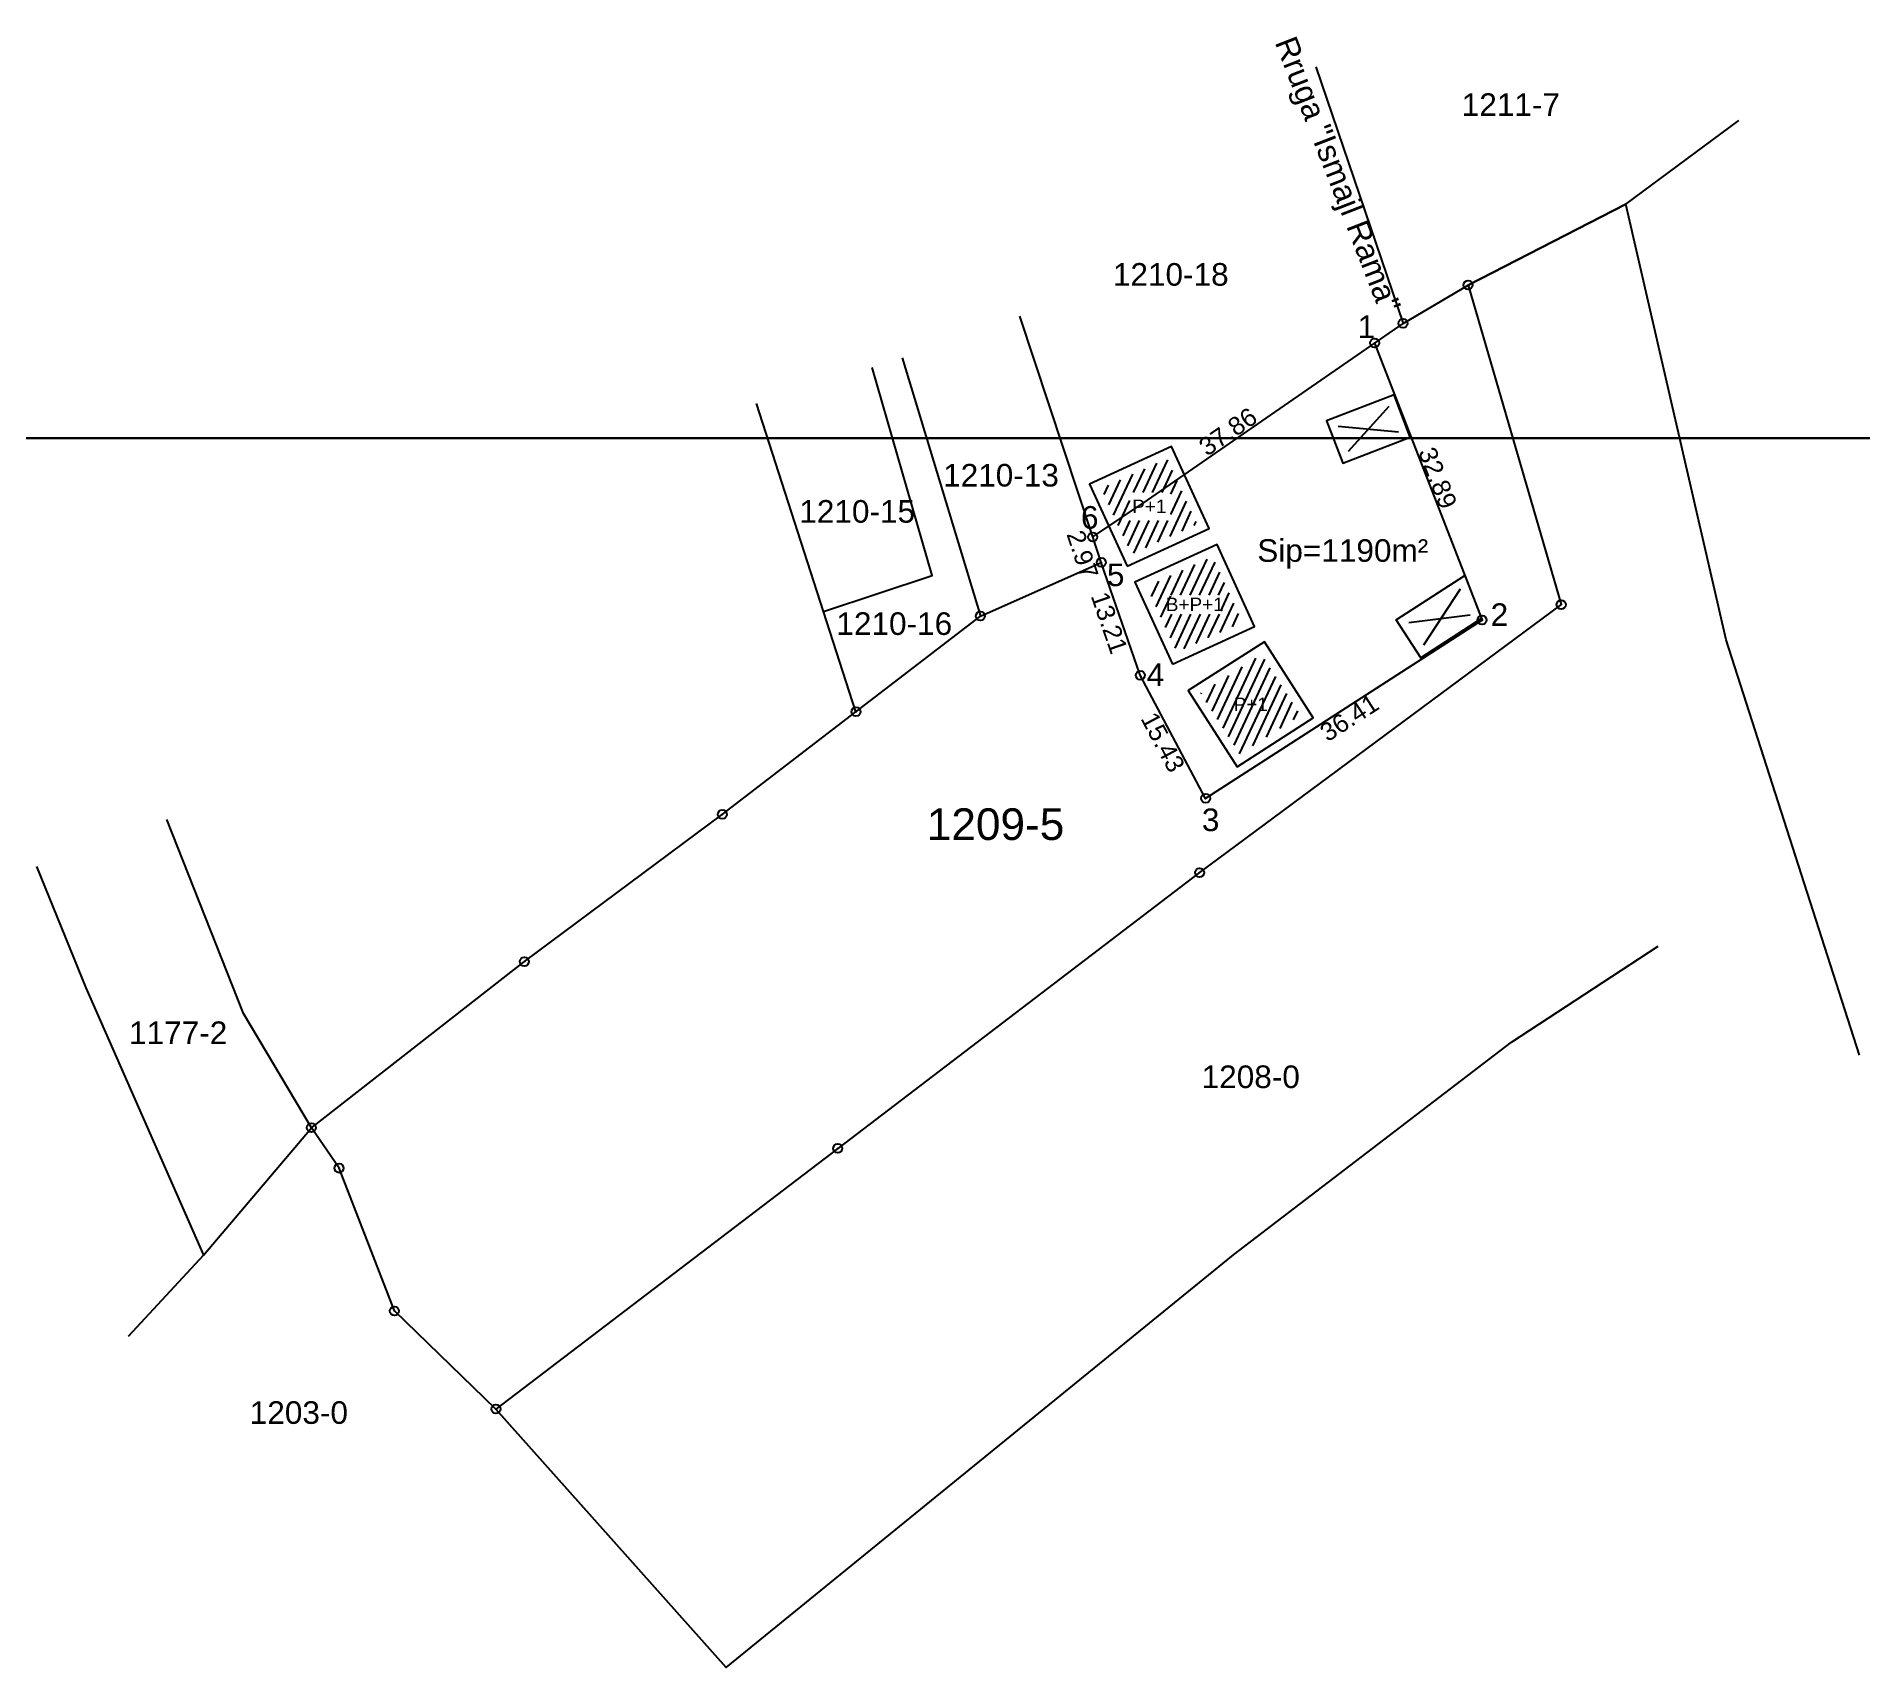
# Model space of a CAD drawing. Header units: metres. Extents: x 7514000 to 7516000, y 4690000 to 4694000.
# Drawn here: x 7514272 to 7514473.8, y 4691864 to 4692044.5 of the extents above; entities that cross this region are included whole.
import ezdxf
from ezdxf.enums import TextEntityAlignment as Align

# ---------------------------------------------------------------- set-up
doc = ezdxf.new("R2010")
doc.units = ezdxf.units.M
doc.header["$PDMODE"] = 32
doc.header["$PDSIZE"] = 1
for name, color, linetype in [('Ndarjet', 1, 'Continuous'), ('Ortofoto_2012', 7, 'Continuous'), ('Parcela baze', 7, 'Continuous'), ('Parcelat fqinje', 8, 'Continuous')]:
    doc.layers.add(name, color=color, linetype=linetype)
doc.styles.get("Standard").update_dxf_attribs({"font": 'arial.ttf'})
doc.dimstyles.get("Standard").update_dxf_attribs({"dimtxt": 2, "dimasz": 0.18, "dimexe": 0.18, "dimexo": 0.0625, "dimgap": 0.09, "dimtad": 1, "dimtoh": 1, "dimzin": 0, "dimdsep": 46, "dimtxsty": 'Standard', "dimcen": 0.09, "dimse1": 1, "dimse2": 1, "dimsd1": 1, "dimsd2": 1, "dimadec": 0, "dimazin": 0, "dimtfac": 1, "dimtofl": 0, "dimtmove": 0, "dimatfit": 3, "dimfxl": 1, "dimtolj": 1, "dimtzin": 0, "dimarcsym": 0})
picture_1 = doc.add_image_def('image1.ecw', size_in_pixel=(10000, 10000))
picture_2 = doc.add_image_def('image2.ecw', size_in_pixel=(10000, 10000))

msp = doc.modelspace()

# ---------------------------------------------------------------- texts
at = {"layer": 'Ndarjet', "color": 0, "insert": (7514411.4, 4692044.738), "char_height": 2.5, "attachment_point": 1, "rotation": 291.25033}
msp.add_mtext_dynamic_manual_height_columns('Rruga "Ismajl Rama"', width=33.39829, gutter_width=1, heights=[0], dxfattribs=at)
at = {"layer": 'Ndarjet', "color": 0, "char_height": 2.5, "attachment_point": 1}
for s, insert in [('1', (7514418.275, 4692013.599)), ('6', (7514387.646, 4691992.494)), ('5', (7514390.516, 4691986.135)), ('2', (7514432.993, 4691981.731)), ('4', (7514394.92, 4691975.083)), ('3', (7514401.029, 4691959.025))]:
    msp.add_mtext_dynamic_manual_height_columns(s, width=2.5, gutter_width=1, heights=[0], dxfattribs=dict(at, insert=insert))
at = {"layer": 'Ndarjet'}
for s, width, insert, char_height, attachment_point in [('P+1', 3.25687, (7514395.213, 4691992.465), 1.5, 5), ('Sip=1190m²', 2.99311, (7514407.161, 4691988.827), 2.5, 1), ('B+P+1', 3.25687, (7514400.243, 4691981.618), 1.5, 5), ('P+1', 3.25687, (7514406.437, 4691970.56), 1.5, 5)]:
    msp.add_mtext_dynamic_manual_height_columns(s, width=width, gutter_width=1, heights=[0], dxfattribs=dict(at, insert=insert, char_height=char_height, attachment_point=attachment_point))
at = {"layer": 'Parcela baze', "insert": (7514370.578, 4691959.043), "char_height": 3.5, "attachment_point": 1}
msp.add_mtext_dynamic_manual_height_columns('1209-5', width=6.52682, gutter_width=1, heights=[0], dxfattribs=at)
at = {"layer": 'Parcelat fqinje'}
for s, p in [('1211-7', (7514435.233, 4692036.929)), ('1210-18', (7514397.584, 4692018.138)), ('1210-13', (7514378.794, 4691995.91)), ('1210-15', (7514362.872, 4691991.909)), ('1210-16', (7514366.978, 4691979.485)), ('1177-2', (7514287.707, 4691934.206)), ('1208-0', (7514406.439, 4691929.335)), ('1203-0', (7514301.068, 4691892.17))]:
    msp.add_text(s, height=2.5, dxfattribs=at).set_placement(p, align=Align.MIDDLE_CENTER)

# ---------------------------------------------------------------- blocks, each defined once
blk = doc.blocks.new('*D56')
at = {"layer": 'Defpoints', "color": 0, "transparency": 16777216}
for p in [(7514420.14, 4692010.54), (7514420.14, 4692010.54), (7514388.95, 4691989.08)]:
    blk.add_point(p, dxfattribs=at)
at = {"layer": 'Ndarjet', "color": 0, "transparency": 16777216, "insert": (7514403.92, 4692000.73), "char_height": 2, "attachment_point": 5, "rotation": 34.5296}
blk.add_mtext('\\A1;37.86', dxfattribs=at)
blk = doc.blocks.new('*D57')
at = {"layer": 'Defpoints', "color": 0, "transparency": 16777216}
for p in [(7514420.14, 4692010.54), (7514432.04, 4691979.88), (7514432.04, 4691979.88)]:
    blk.add_point(p, dxfattribs=at)
at = {"layer": 'Ndarjet', "color": 0, "transparency": 16777216, "insert": (7514427.13, 4691995.61), "char_height": 2, "attachment_point": 5, "rotation": 291.2005}
blk.add_mtext('\\A1;32.89', dxfattribs=at)
blk = doc.blocks.new('*D58')
at = {"layer": 'Defpoints', "color": 0, "transparency": 16777216}
for p in [(7514432.04, 4691979.88), (7514401.44, 4691960.14), (7514402.65, 4691958.26)]:
    blk.add_point(p, dxfattribs=at)
at = {"layer": 'Ndarjet', "color": 0, "transparency": 16777216, "insert": (7514417.35, 4691969.06), "char_height": 2, "attachment_point": 5, "rotation": 32.8189}
blk.add_mtext('\\A1;36.41', dxfattribs=at)
blk = doc.blocks.new('*D59')
at = {"layer": 'Defpoints', "color": 0, "transparency": 16777216}
for p in [(7514394.21, 4691973.78), (7514392.11, 4691972.66), (7514401.44, 4691960.14)]:
    blk.add_point(p, dxfattribs=at)
at = {"layer": 'Ndarjet', "color": 0, "transparency": 16777216, "insert": (7514396.71, 4691966.37), "char_height": 2, "attachment_point": 5, "rotation": 297.9509}
blk.add_mtext('\\A1;15.43', dxfattribs=at)
blk = doc.blocks.new('*D60')
at = {"layer": 'Defpoints', "color": 0, "transparency": 16777216}
for p in [(7514389.89, 4691986.26), (7514387.57, 4691985.46), (7514394.21, 4691973.78)]:
    blk.add_point(p, dxfattribs=at)
at = {"layer": 'Ndarjet', "color": 0, "transparency": 16777216, "insert": (7514390.78, 4691979.58), "char_height": 2, "attachment_point": 5, "rotation": 289.074}
blk.add_mtext('\\A1;13.21', dxfattribs=at)
blk = doc.blocks.new('*D61')
at = {"layer": 'Defpoints', "color": 0, "transparency": 16777216}
for p in [(7514386.29, 4691988.19), (7514388.95, 4691989.08), (7514389.89, 4691986.26)]:
    blk.add_point(p, dxfattribs=at)
at = {"layer": 'Ndarjet', "color": 0, "transparency": 16777216, "insert": (7514387.81, 4691987.13), "char_height": 2, "attachment_point": 5, "rotation": 288.4349}
blk.add_mtext('\\A1;2.97', dxfattribs=at)

# ---------------------------------------------------------------- dimensions: what is measured, and where the dimension line sits
at = {"layer": 'Ndarjet', "color": 0}
for p1, p2, distance, picture, middle in [((7514388.95, 4691989.08), (7514420.142, 4692010.541), 0, '*D56', (7514403.916, 4692000.727)), ((7514420.142, 4692010.541), (7514432.037, 4691979.876), 0, '*D57', (7514427.126, 4691995.611)), ((7514394.206, 4691973.777), (7514389.89, 4691986.26), 2.458, '*D60', (7514390.776, 4691979.578)), ((7514432.037, 4691979.876), (7514401.44, 4691960.144), 2.237, '*D58', (7514417.348, 4691969.065)), ((7514401.44, 4691960.144), (7514394.206, 4691973.777), 2.376, '*D59', (7514396.707, 4691966.368))]:
    dim = msp.add_aligned_dim(p1=p1, p2=p2, distance=distance, dimstyle='Standard', dxfattribs=at)
    dim.commit()
    dim.dimension.update_dxf_attribs({"geometry": picture, "text_midpoint": middle})
dim = msp.add_linear_dim(base=(7514386.287, 4691988.192), p1=(7514389.89, 4691986.26), p2=(7514388.95, 4691989.08), angle=108.43495, dimstyle='Standard', dxfattribs=at)
dim.commit()
dim.dimension.update_dxf_attribs({"geometry": '*D61', "text_midpoint": (7514386.757, 4691986.782), "dimtype": 161})

# ---------------------------------------------------------------- hatches: boundary and pattern name
at = {"layer": 'Ndarjet'}
h = msp.add_hatch(dxfattribs=at)
h.set_pattern_fill('ANSI31', color=256, scale=0.3, angle=20)
h.paths.add_polyline_path([(7514400.514, 4691990.492), (7514397.186, 4691997.767), (7514389.911, 4691994.439), (7514393.239, 4691987.164)])
h.paths.add_polyline_path([(7514393.056, 4691990.893), (7514397.593, 4691990.893), (7514397.593, 4691993.984), (7514393.056, 4691993.984)], flags=16)
h = msp.add_hatch(dxfattribs=at)
h.set_pattern_fill('ANSI31', color=256, scale=0.3, angle=20)
h.paths.add_polyline_path([(7514405.544, 4691979.644), (7514402.216, 4691986.919), (7514394.941, 4691983.591), (7514398.269, 4691976.316)])
h.paths.add_polyline_path([(7514397.586, 4691980.546), (7514403.122, 4691980.546), (7514403.122, 4691982.637), (7514397.586, 4691982.637)], flags=16)
h = msp.add_hatch(dxfattribs=at)
h.set_pattern_fill('ANSI31', color=256, scale=0.3, angle=20)
h.paths.add_polyline_path([(7514411.963, 4691969.35), (7514407.646, 4691976.086), (7514400.911, 4691971.769), (7514405.228, 4691965.033)])
h.paths.add_polyline_path([(7514404.28, 4691968.987), (7514408.817, 4691968.987), (7514408.817, 4691972.078), (7514404.28, 4691972.078)], flags=24)

# ---------------------------------------------------------------- linework, layer by layer
for p, q in [((7514420.142, 4692010.541), (7514432.037, 4691979.876)), ((7514421.724, 4692003.509), (7514417.212, 4691998.54)), ((7514416.128, 4692001.344), (7514422.809, 4692000.705)), ((7514394.206, 4691973.777), (7514389.89, 4691986.26)), ((7514429.634, 4691983.306), (7514425.555, 4691977.095)), ((7514432.037, 4691979.876), (7514401.44, 4691960.144)), ((7514423.926, 4691979.614), (7514430.742, 4691980.45)), ((7514401.44, 4691960.144), (7514394.206, 4691973.777))]:
    msp.add_line(p, q, dxfattribs=at)
at = {"layer": 'Ndarjet', "flags": 128}
msp.add_lwpolyline([(7514422.296, 4692004.802), (7514414.834, 4692001.916), (7514416.641, 4691997.247), (7514424.102, 4692000.133)], close=True, dxfattribs=at)
at = {"layer": 'Ndarjet'}
for points in [[(7514392.746, 4691985.839), (7514401.839, 4691989.999), (7514397.68, 4691999.092), (7514388.586, 4691994.932)], [(7514397.776, 4691974.991), (7514406.869, 4691979.151), (7514402.709, 4691988.245), (7514393.616, 4691984.085)], [(7514404.926, 4691963.652), (7514413.345, 4691969.048), (7514407.949, 4691977.467), (7514399.529, 4691972.071)]]:
    msp.add_lwpolyline(points, close=True, dxfattribs=at)
at = {"layer": 'Ndarjet', "flags": 128}
msp.add_lwpolyline([(7514431.968, 4691980.053), (7514425.259, 4691975.712), (7514422.543, 4691979.91), (7514430.122, 4691984.813), (7514431.968, 4691980.053)], dxfattribs=at)
at = {"layer": 'Ndarjet'}
for p in [(7514420.142, 4692010.541), (7514432.037, 4691979.876), (7514394.206, 4691973.777), (7514401.44, 4691960.144)]:
    msp.add_point(p, dxfattribs=at)
at = {"layer": 'Parcela baze', "flags": 128}
msp.add_lwpolyline([(7514376.513, 4691980.32), (7514389.89, 4691986.26), (7514388.95, 4691989.08), (7514395.012, 4691993.153), (7514423.292, 4692012.721), (7514430.502, 4692016.95), (7514440.802, 4691981.592), (7514400.773, 4691951.939), (7514360.712, 4691921.398), (7514322.878, 4691892.56), (7514311.648, 4691903.42), (7514305.519, 4691919.22), (7514302.459, 4691923.7), (7514326.03, 4691942.088), (7514347.94, 4691958.366), (7514362.733, 4691969.732), (7514376.513, 4691980.32)], dxfattribs=at)
at = {"layer": 'Parcela baze'}
for p in [(7514430.502, 4692016.95), (7514423.292, 4692012.721), (7514388.95, 4691989.08), (7514389.89, 4691986.26), (7514440.802, 4691981.592), (7514376.513, 4691980.32), (7514362.733, 4691969.732), (7514347.94, 4691958.366), (7514400.773, 4691951.939), (7514326.03, 4691942.088), (7514302.459, 4691923.7), (7514360.712, 4691921.398), (7514305.519, 4691919.22), (7514311.648, 4691903.42), (7514322.878, 4691892.56)]:
    msp.add_point(p, dxfattribs=at)
at = {"layer": 'Parcelat fqinje'}
for p, q in [((7514413.643, 4692041.11), (7514423.292, 4692012.721)), ((7514447.943, 4692025.909), (7514460.483, 4692035.168)), ((7514460.483, 4692035.168), (7514460.483, 4692035.168)), ((7514430.502, 4692016.95), (7514447.943, 4692025.909)), ((7514388.95, 4691989.08), (7514380.86, 4692013.51)), ((7514367.859, 4692008.886), (7514376.513, 4691980.32)), ((7514294.939, 4691936.35), (7514286.45, 4691957.809)), ((7514272.021, 4691952.59), (7514277.499, 4691939.18)), ((7514277.499, 4691939.18), (7514290.508, 4691909.601)), ((7514302.459, 4691923.7), (7514294.939, 4691936.35)), ((7514290.508, 4691909.601), (7514302.459, 4691923.7)), ((7514290.508, 4691909.601), (7514282.188, 4691900.592)), ((7514348.387, 4691863.951), (7514322.878, 4691892.56))]:
    msp.add_line(p, q, dxfattribs=at)
for points in [[(7514473.829, 4691931.712), (7514459.052, 4691977.702), (7514447.943, 4692025.909), (7514430.502, 4692016.95)], [(7514322.878, 4691892.56), (7514348.387, 4691863.951), (7514404.521, 4691909.642), (7514435.289, 4691933.174), (7514451.55, 4691943.783)]]:
    msp.add_lwpolyline(points, dxfattribs=at)
at = {"layer": 'Parcelat fqinje', "flags": 128}
for points in [[(7514359.153, 4691980.834), (7514371.167, 4691984.795), (7514364.517, 4692007.843)], [(7514362.733, 4691969.732), (7514359.153, 4691980.834), (7514351.728, 4692003.862)]]:
    msp.add_lwpolyline(points, dxfattribs=at)

msp.set_redraw_order([(e.dxf.handle, doc.entitydb.next_handle()) for e in msp.query("TEXT MTEXT ATTDEF DIMENSION ARC_DIMENSION")])  # texts and dimensions are drawn at this point

# ---------------------------------------------------------------- pictures from other files: only their frames are drawn
at = {"layer": 'Ortofoto_2012'}
image = msp.add_image(picture_1, insert=(7514000, 4692000), size_in_units=(2000, 2000), dxfattribs=at)
image.dxf.flags = 7
image = msp.add_image(picture_2, insert=(7514000, 4690000), size_in_units=(2000, 2000), dxfattribs=at)
image.dxf.flags = 7

doc.saveas('drawing.dxf')
